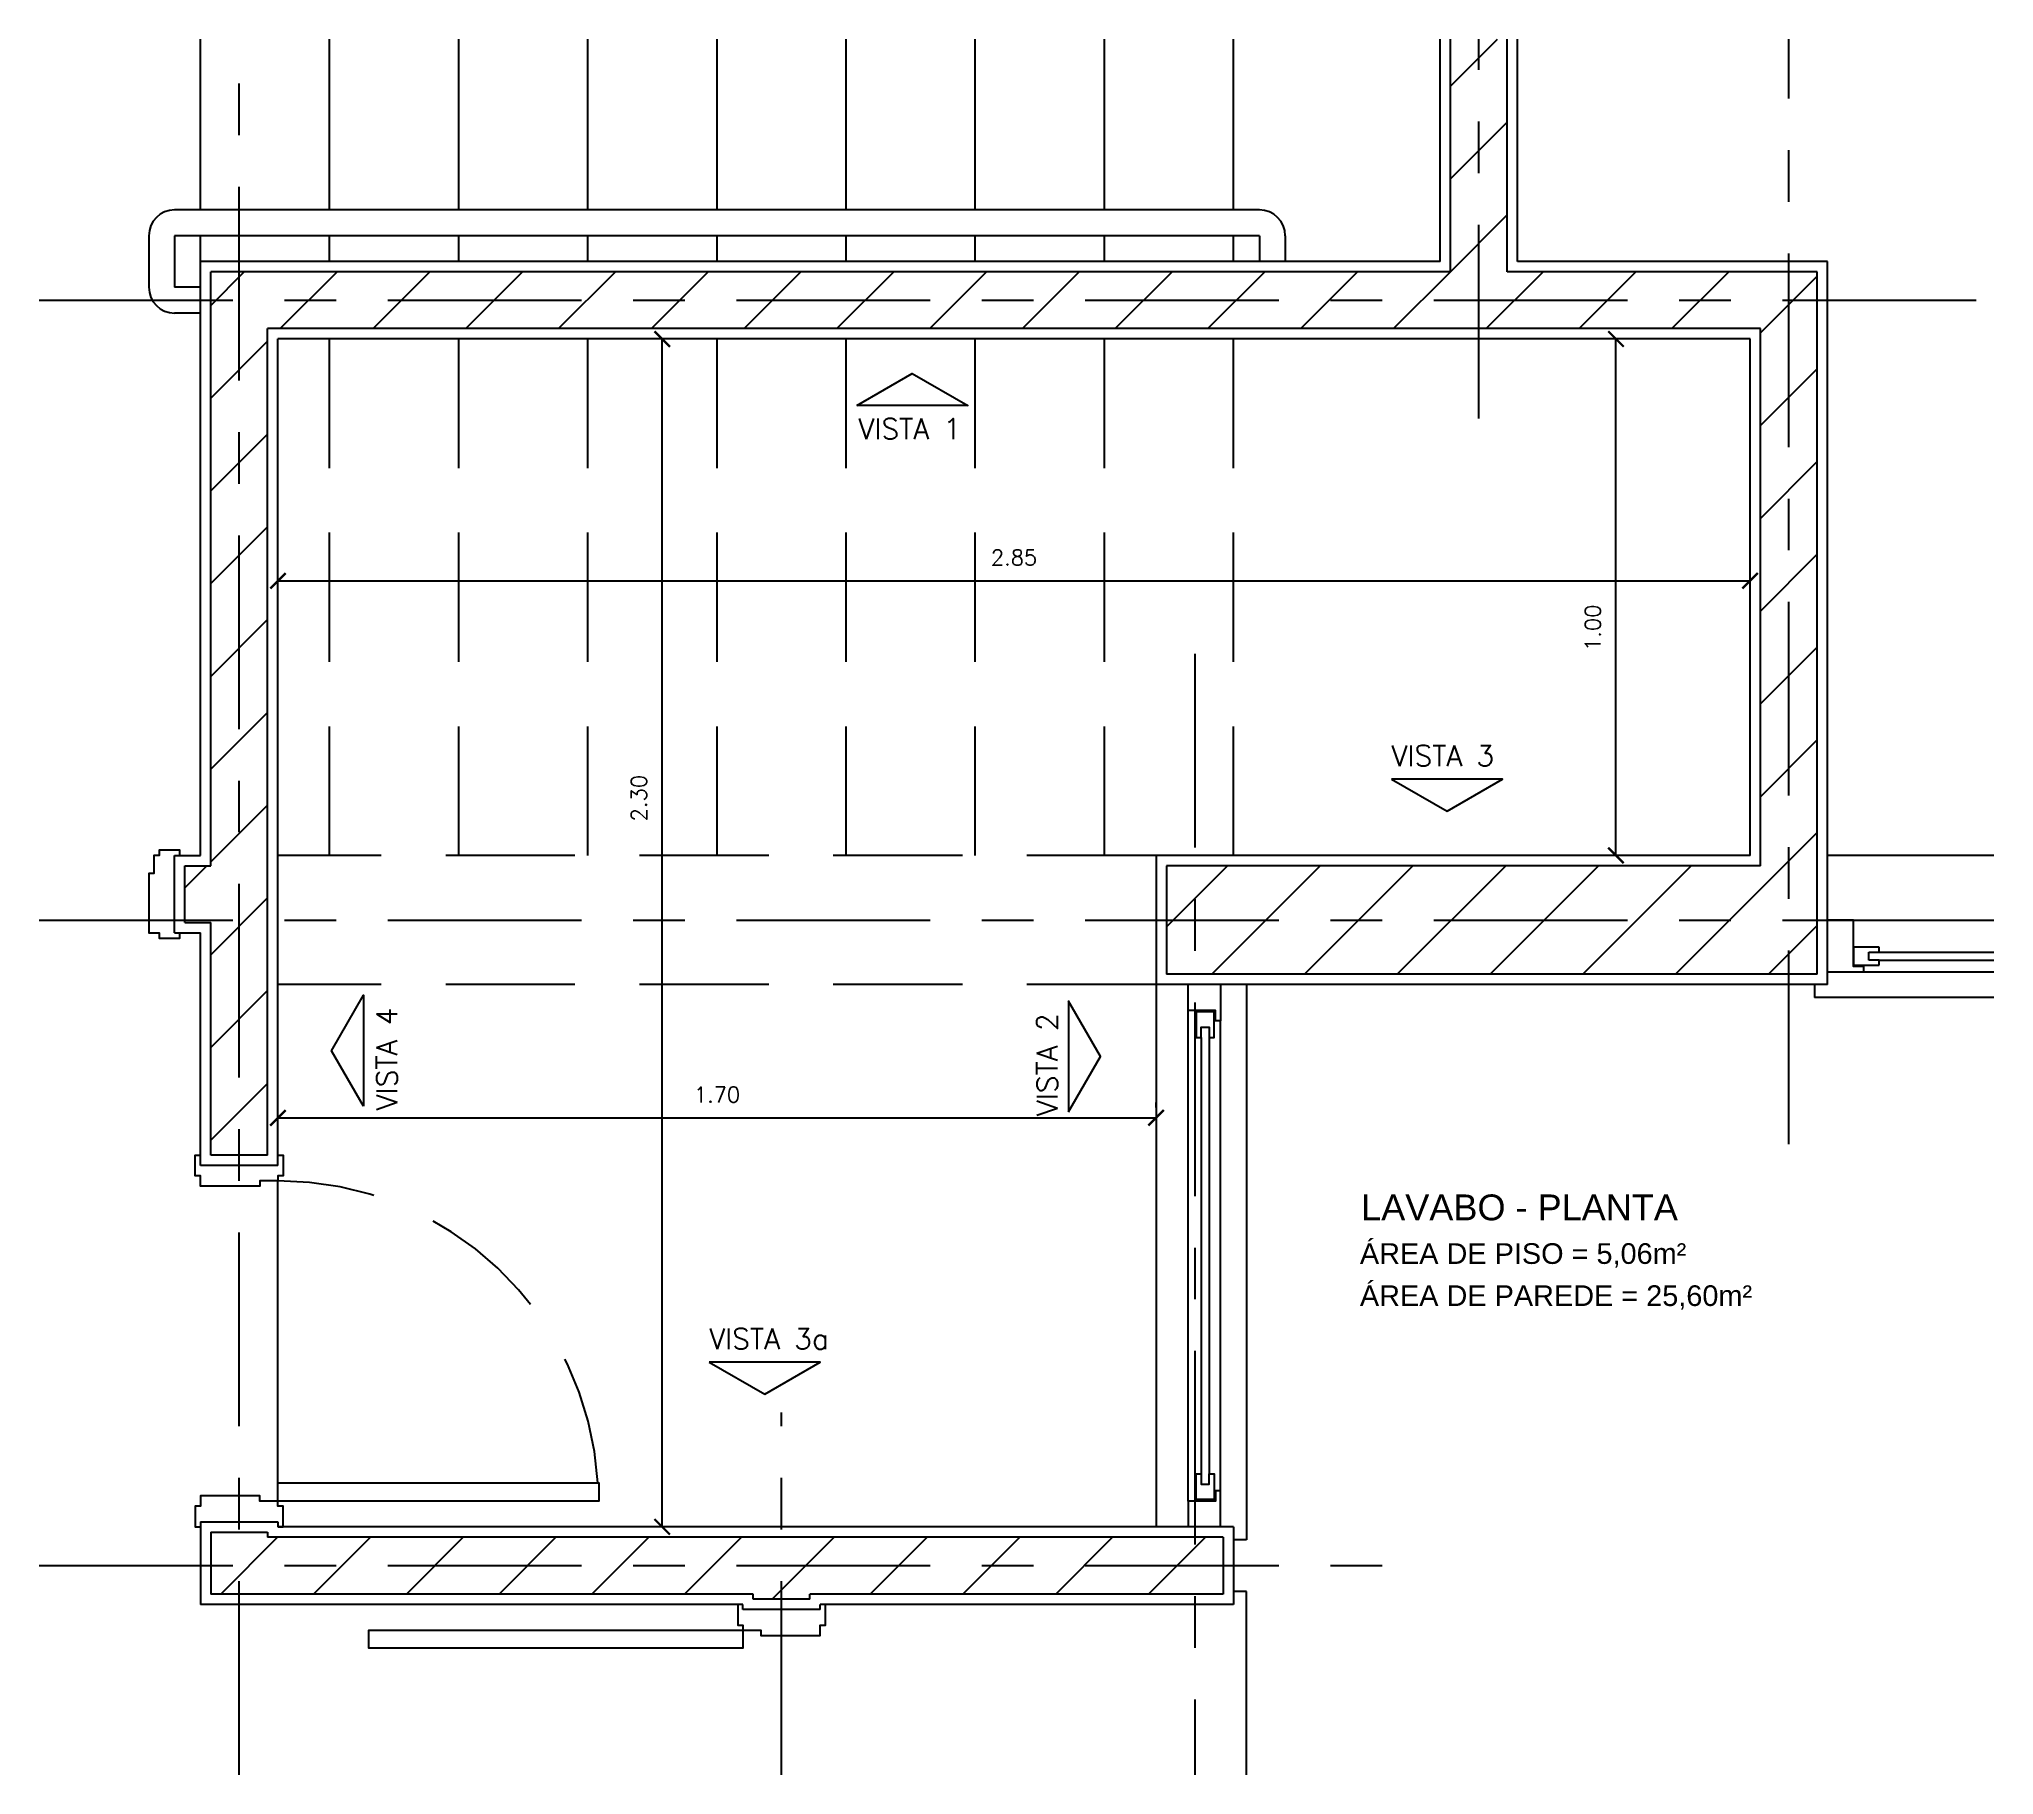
# Model space of a CAD drawing. Header units: millimetres. Extents: x 1 to 250, y 10 to 22.
# Drawn here: x 88.549 to 92.333, y 13.655 to 17.016 of the extents above; entities that cross this region are included whole.
import ezdxf

# ---------------------------------------------------------------- set-up
doc = ezdxf.new("R2010")
doc.units = ezdxf.units.MM
doc.linetypes.add('CENTER', pattern=[0.6, 0.375, -0.075, 0.075, -0.075])
doc.linetypes.add('HIDDEN', pattern=[0.375, 0.25, -0.125])
for name, color, linetype in [('ALV', 5, 'Continuous'), ('CAIX', 2, 'Continuous'), ('COTAS', 1, 'Continuous'), ('EIXOS', 141, 'CENTER'), ('HATCH', 8, 'Continuous'), ('LPROJ', 7, 'HIDDEN'), ('LVISTA02', 1, 'Continuous'), ('NOTAS', 2, 'Continuous'), ('REVEST', 2, 'Continuous')]:
    doc.layers.add(name, color=color, linetype=linetype)
doc.styles.add('60-20', font='romans.shx', dxfattribs={"height": 0.03})
doc.styles.add('60-50', font='romans.shx', dxfattribs={"height": 0.075})
doc.styles.add('80-20', font='romans.shx', dxfattribs={"height": 0.04})
doc.styles.add('ARIAL', font='arial.ttf', dxfattribs={"height": 0.05})
doc.dimstyles.new('20', dxfattribs={"dimtxt": 0.1, "dimasz": 0.075, "dimexe": 0.075, "dimexo": 0.05, "dimgap": 0.075, "dimtad": 1, "dimzin": 4, "dimdsep": 46, "dimtxsty": '60-50', "dimblk1": 'ARCHTICK', "dimblk2": 'ARCHTICK', "dimsah": 1, "dimcen": 2.5, "dimclrt": 3, "dimadec": 0, "dimazin": 0, "dimtfac": 1, "dimtmove": 2, "dimatfit": 3, "dimldrblk": 'ARCHTICK', "dimfxl": 1, "dimarcsym": 0})

msp = doc.modelspace()

# ---------------------------------------------------------------- texts
at = {"layer": 'NOTAS', "color": 3, "style": '80-20'}
for s, p in [('VISTA 1', (90.1347, 16.2414)), ('VISTA 3', (91.1667, 15.6083)), ('VISTA 3a', (89.8459, 14.4791))]:
    msp.add_text(s, height=0.04, dxfattribs=at).set_placement(p)
for s, p in [('VISTA 4', (89.2418, 14.9417)), ('VISTA 2', (90.5204, 14.9306))]:
    msp.add_text(s, height=0.04, rotation=90, dxfattribs=at).set_placement(p)
at = {"layer": 'NOTAS', "style": 'ARIAL'}
for s, height, p in [('LAVABO - PLANTA', 0.05, (91.1081, 14.7287)), ('ÁREA DE PISO = 5,06m²', 0.04, (91.1057, 14.6443)), ('ÁREA DE PAREDE = 25,60m²', 0.04, (91.1057, 14.5628))]:
    msp.add_text(s, height=height, dxfattribs=at).set_placement(p)

# ---------------------------------------------------------------- blocks, each defined once
blk = doc.blocks.new('_ARCHTICK')
at = {"color": 0, "linetype": 'ByBlock', "const_width": 0.15}
blk.add_lwpolyline([(-0.5, -0.5), (0.5, 0.5)], dxfattribs=at)
blk = doc.blocks.new('*D129')
at = {"color": 0, "linetype": 'ByBlock'}
for p, q in [((89.735, 16.4351), (89.725, 16.4351)), ((89.755, 14.1351), (89.755, 16.4351)), ((89.735, 14.1351), (89.725, 14.1351))]:
    blk.add_line(p, q, dxfattribs=at)
at = {"layer": 'DEFPOINTS', "color": 0, "linetype": 'ByBlock'}
for p in [(89.755, 16.4351), (89.755, 16.4351), (89.755, 14.1351)]:
    blk.add_point(p, dxfattribs=at)
at = {"color": 0, "linetype": 'ByBlock', "xscale": 0.03, "yscale": 0.03, "zscale": 0.03}
for p, rotation in [((89.755, 16.4351), 90), ((89.755, 14.1351), 270)]:
    blk.add_blockref('_ARCHTICK', p, dxfattribs=dict(at, rotation=rotation))
at = {"color": 3, "linetype": 'ByBlock', "insert": (89.71, 15.5461), "char_height": 0.03, "attachment_point": 5, "rotation": 90, "style": '60-20'}
blk.add_mtext('2.30', dxfattribs=at)
blk = doc.blocks.new('*D130')
at = {"color": 0, "linetype": 'ByBlock'}
for p, q in [((91.5815, 16.4351), (91.5715, 16.4351)), ((91.6015, 15.4351), (91.6015, 16.4351)), ((91.5815, 15.4351), (91.5715, 15.4351))]:
    blk.add_line(p, q, dxfattribs=at)
at = {"layer": 'DEFPOINTS', "color": 0, "linetype": 'ByBlock'}
for p in [(91.6015, 16.4351), (91.6015, 16.4351), (91.6015, 15.4351)]:
    blk.add_point(p, dxfattribs=at)
at = {"color": 0, "linetype": 'ByBlock', "xscale": 0.03, "yscale": 0.03, "zscale": 0.03}
for p, rotation in [((91.6015, 16.4351), 90), ((91.6015, 15.4351), 270)]:
    blk.add_blockref('_ARCHTICK', p, dxfattribs=dict(at, rotation=rotation))
at = {"color": 3, "linetype": 'ByBlock', "insert": (91.5565, 15.8759), "char_height": 0.03, "attachment_point": 5, "rotation": 90, "style": '60-20'}
blk.add_mtext('1.00', dxfattribs=at)
blk = doc.blocks.new('*D131')
at = {"color": 0, "linetype": 'ByBlock'}
for p, q in [((89.0111, 15.9869), (89.0111, 15.9969)), ((91.8611, 15.9869), (91.8611, 15.9969)), ((89.0111, 15.9669), (91.8611, 15.9669))]:
    blk.add_line(p, q, dxfattribs=at)
at = {"layer": 'DEFPOINTS', "color": 0, "linetype": 'ByBlock'}
for p in [(89.0111, 15.9669), (91.8611, 15.9669), (91.8611, 15.9669)]:
    blk.add_point(p, dxfattribs=at)
at = {"color": 0, "linetype": 'ByBlock', "xscale": 0.03, "yscale": 0.03, "zscale": 0.03, "rotation": 180}
blk.add_blockref('_ARCHTICK', (89.0111, 15.9669), dxfattribs=at)
at = {"color": 0, "linetype": 'ByBlock', "xscale": 0.03, "yscale": 0.03, "zscale": 0.03}
blk.add_blockref('_ARCHTICK', (91.8611, 15.9669), dxfattribs=at)
at = {"color": 3, "linetype": 'ByBlock', "insert": (90.4361, 16.0119), "char_height": 0.03, "attachment_point": 5, "style": '60-20'}
blk.add_mtext('2.85', dxfattribs=at)
blk = doc.blocks.new('*D132')
at = {"color": 0, "linetype": 'ByBlock'}
for p, q in [((89.0111, 14.9471), (89.0111, 14.9571)), ((90.7111, 14.9471), (90.7111, 14.9571)), ((89.0111, 14.9271), (90.7111, 14.9271))]:
    blk.add_line(p, q, dxfattribs=at)
at = {"layer": 'DEFPOINTS', "color": 0, "linetype": 'ByBlock'}
for p in [(89.0111, 14.9271), (90.7111, 14.9271), (90.7111, 14.9271)]:
    blk.add_point(p, dxfattribs=at)
at = {"color": 0, "linetype": 'ByBlock', "xscale": 0.03, "yscale": 0.03, "zscale": 0.03, "rotation": 180}
blk.add_blockref('_ARCHTICK', (89.0111, 14.9271), dxfattribs=at)
at = {"color": 0, "linetype": 'ByBlock', "xscale": 0.03, "yscale": 0.03, "zscale": 0.03}
blk.add_blockref('_ARCHTICK', (90.7111, 14.9271), dxfattribs=at)
at = {"color": 3, "linetype": 'ByBlock', "insert": (89.8611, 14.9721), "char_height": 0.03, "attachment_point": 5, "style": '60-20'}
blk.add_mtext('1.70', dxfattribs=at)

# ---------------------------------------------------------------- dimensions: what is measured, and where the dimension line sits
at = {"layer": 'COTAS'}
for base, p1, p2, picture, middle in [((89.755, 16.4351), (89.755, 14.1351), (89.755, 16.4351), '*D129', (89.71, 15.5461)), ((91.6015, 16.4351), (91.6015, 15.4351), (91.6015, 16.4351), '*D130', (91.5565, 15.8759))]:
    dim = msp.add_linear_dim(base=base, p1=p1, p2=p2, angle=90, dimstyle='20', override={"dimtxt": 0.02, "dimasz": 0.03, "dimexe": 0.03, "dimexo": 0.02, "dimgap": 0.03, "dimtxsty": '60-20'}, dxfattribs=at)
    dim.commit()
    dim.dimension.update_dxf_attribs({"geometry": picture, "text_midpoint": middle, "dimtype": 160})
for base, p1, p2, picture, middle in [((91.8611, 15.9669), (89.0111, 15.9669), (91.8611, 15.9669), '*D131', (90.4361, 16.0119)), ((90.7111, 14.9271), (89.0111, 14.9271), (90.7111, 14.9271), '*D132', (89.8611, 14.9721))]:
    dim = msp.add_linear_dim(base=base, p1=p1, p2=p2, dimstyle='20', override={"dimtxt": 0.02, "dimasz": 0.03, "dimexe": 0.03, "dimexo": 0.02, "dimgap": 0.03, "dimtxsty": '60-20'}, dxfattribs=at)
    dim.commit()
    dim.dimension.update_dxf_attribs({"geometry": picture, "text_midpoint": middle})

# ---------------------------------------------------------------- hatches: boundary and pattern name
at = {"layer": 'HATCH'}
h = msp.add_hatch(dxfattribs=at)
h.set_pattern_fill('ANSI31', color=256, scale=0.04, style=0)
h.paths.add_polyline_path([(91.9911, 16.5651), (91.3911, 16.5651), (91.3911, 17.0157), (91.2811, 17.0157), (91.2811, 16.5651), (88.8811, 16.5651), (88.8811, 15.4151), (88.8311, 15.4151), (88.8311, 15.3051), (88.8811, 15.3051), (88.8811, 14.8551), (88.9911, 14.8551), (88.9911, 16.4551), (91.8811, 16.4551), (91.8811, 15.4151), (90.7311, 15.4151), (90.7311, 15.2051), (91.9911, 15.2051)])
h.paths.add_polyline_path([(90.8411, 14.1151), (88.9911, 14.1151), (88.9911, 14.1251), (88.8811, 14.1251), (88.8811, 14.0051), (89.9311, 14.0051), (89.9311, 13.9951), (90.0411, 13.9951), (90.0411, 14.0051), (90.8411, 14.0051)])

# ---------------------------------------------------------------- linework, layer by layer
at = {"layer": 'ALV'}
for p, q in [((91.2811, 16.5651), (91.2811, 17.0157)), ((91.3911, 16.5651), (91.3911, 17.0157)), ((88.8811, 15.4151), (88.8811, 16.5651)), ((91.2811, 16.5651), (88.8811, 16.5651)), ((91.9911, 16.5651), (91.3911, 16.5651)), ((91.9911, 15.2051), (91.9911, 16.5651)), ((88.9911, 14.8551), (88.9911, 16.4551)), ((91.8811, 16.4551), (88.9911, 16.4551)), ((91.8811, 15.4151), (91.8811, 16.4551)), ((88.8311, 15.4151), (88.8811, 15.4151)), ((88.8311, 15.3051), (88.8311, 15.4151)), ((91.8811, 15.4151), (90.7311, 15.4151)), ((90.7311, 15.4151), (90.7311, 15.2051)), ((88.8311, 15.3051), (88.8811, 15.3051)), ((88.8811, 14.8551), (88.8811, 15.3051)), ((91.9911, 15.2051), (90.7311, 15.2051)), ((88.9911, 14.8551), (88.8811, 14.8551)), ((88.8811, 14.1251), (88.9911, 14.1251)), ((88.8811, 14.1251), (88.8811, 14.0051)), ((88.9911, 14.1251), (88.9911, 14.1151)), ((90.8411, 14.1151), (88.9911, 14.1151)), ((90.8411, 14.1151), (90.8411, 14.0051)), ((89.9311, 14.0051), (88.8811, 14.0051)), ((89.9311, 13.9951), (89.9311, 14.0051)), ((90.8411, 14.0051), (90.0411, 14.0051)), ((90.0411, 13.9951), (90.0411, 14.0051)), ((90.0411, 13.9951), (89.9311, 13.9951))]:
    msp.add_line(p, q, dxfattribs=at)
at = {"layer": 'CAIX'}
for p, q in [((90.9111, 16.6851), (88.8111, 16.6851)), ((88.7611, 16.6351), (88.7611, 16.5351)), ((90.9111, 16.6351), (88.8111, 16.6351)), ((88.8111, 16.6351), (88.8111, 16.5351)), ((90.9111, 16.6351), (90.9111, 16.5851)), ((90.9611, 16.6351), (90.9611, 16.5851)), ((88.8611, 16.5351), (88.8111, 16.5351)), ((88.8611, 16.4851), (88.8111, 16.4851)), ((92.1111, 15.2576), (92.0611, 15.2576)), ((92.0611, 15.2576), (92.0611, 15.2226)), ((92.1111, 15.2476), (92.1111, 15.2576)), ((92.0611, 15.2226), (92.1111, 15.2226)), ((92.0911, 15.2326), (92.0911, 15.2476)), ((92.0911, 15.2476), (92.1111, 15.2476)), ((92.1111, 15.2326), (92.0911, 15.2326)), ((92.1111, 15.2476), (92.3331, 15.2476)), ((92.1111, 15.2326), (92.3331, 15.2326)), ((92.1111, 15.2226), (92.1111, 15.2326)), ((90.7986, 15.0824), (90.7986, 14.2379)), ((90.8136, 15.0824), (90.8136, 14.2379))]:
    msp.add_line(p, q, dxfattribs=at)
at = {"layer": 'CAIX', "color": 1}
for p, q in [((92.0611, 15.3101), (92.3331, 15.3101)), ((92.0811, 15.2101), (92.3331, 15.2101)), ((90.7734, 14.1851), (90.7734, 15.1351)), ((90.8361, 14.2051), (90.8361, 15.1151))]:
    msp.add_line(p, q, dxfattribs=at)
at = {"layer": 'CAIX'}
for points in [[(88.8211, 15.4351), (88.8211, 15.4451), (88.7811, 15.4451), (88.7811, 15.4351), (88.7711, 15.4351), (88.7711, 15.4001), (88.7611, 15.4001), (88.7611, 15.2851), (88.7811, 15.2851), (88.7811, 15.2751), (88.8211, 15.2751), (88.8211, 15.2851)], [(92.0111, 15.2101), (92.0811, 15.2101), (92.0811, 15.2201), (92.0611, 15.2201), (92.0611, 15.3101), (92.0111, 15.3101)], [(90.8361, 15.1851), (90.8361, 15.1151), (90.8261, 15.1151), (90.8261, 15.1351), (90.7734, 15.1351), (90.7734, 15.1851)], [(89.0111, 14.8551), (89.0211, 14.8551), (89.0211, 14.8151), (89.0111, 14.8151), (89.0111, 14.8051), (88.9761, 14.8051), (88.9761, 14.7951), (88.8611, 14.7951), (88.8611, 14.8151), (88.8511, 14.8151), (88.8511, 14.8551), (88.8611, 14.8551)], [(89.0111, 14.1351), (89.0211, 14.1351), (89.0211, 14.1751), (89.0111, 14.1751), (89.0111, 14.1851), (88.9761, 14.1851), (88.9761, 14.1951), (88.8611, 14.1951), (88.8611, 14.1751), (88.8511, 14.1751), (88.8511, 14.1351), (88.8611, 14.1351)], [(89.0111, 14.1851), (89.0111, 14.2201), (89.632, 14.2201), (89.632, 14.1851), (89.0111, 14.1851)], [(90.8361, 14.1351), (90.8361, 14.2051), (90.8261, 14.2051), (90.8261, 14.1851), (90.7734, 14.1851), (90.7734, 14.1351)], [(89.9111, 13.9851), (89.9011, 13.9851), (89.9011, 13.9451), (89.9111, 13.9451), (89.9111, 13.9351), (89.9461, 13.9351), (89.9461, 13.9251), (90.0611, 13.9251), (90.0611, 13.9451), (90.0711, 13.9451), (90.0711, 13.9851), (90.0611, 13.9851)], [(89.9111, 13.9351), (89.9111, 13.9001), (89.187, 13.9001), (89.187, 13.9351), (89.9111, 13.9351)]]:
    msp.add_lwpolyline(points, dxfattribs=at)
for points in [[(90.7886, 15.1324), (90.7886, 15.0824), (90.7986, 15.0824), (90.7986, 15.1024), (90.8136, 15.1024), (90.8136, 15.0824), (90.8236, 15.0824), (90.8236, 15.1324)], [(90.7886, 14.1879), (90.7886, 14.2379), (90.7986, 14.2379), (90.7986, 14.2179), (90.8136, 14.2179), (90.8136, 14.2379), (90.8236, 14.2379), (90.8236, 14.1879)]]:
    msp.add_lwpolyline(points, close=True, dxfattribs=at)
for centre, start, end in [((88.8111, 16.6351), 90, 180), ((90.9111, 16.6351), 360, 90), ((88.8111, 16.5351), 180, 270)]:
    msp.add_arc(centre, 0.05, start, end, dxfattribs=at)
at = {"layer": 'CAIX', "color": 8, "linetype": 'HIDDEN'}
msp.add_arc((89.0111, 14.1851), 0.62, 3.2361, 90, dxfattribs=at)
at = {"layer": 'EIXOS'}
for p, q in [((88.9361, 13.6549), (88.9361, 17.0157)), ((91.3361, 16.2811), (91.3361, 17.0157)), ((91.9361, 14.8759), (91.9361, 17.0157)), ((88.5487, 16.5101), (92.3331, 16.5101)), ((90.7861, 15.8257), (90.7861, 13.6549)), ((88.5487, 15.3101), (92.3331, 15.3101)), ((89.9861, 13.6549), (89.9861, 14.3567)), ((88.5487, 14.0601), (91.1818, 14.0601))]:
    msp.add_line(p, q, dxfattribs=at)
at = {"layer": 'LPROJ'}
for p, q in [((89.1111, 15.4351), (89.1111, 16.4351)), ((89.3611, 15.4351), (89.3611, 16.4351)), ((89.6111, 15.4351), (89.6111, 16.4351)), ((89.8611, 15.4351), (89.8611, 16.4351)), ((90.1111, 15.4351), (90.1111, 16.4351)), ((90.3611, 15.4351), (90.3611, 16.4351)), ((90.6111, 15.4351), (90.6111, 16.4351)), ((90.8611, 15.4351), (90.8611, 16.4351)), ((90.7111, 15.4351), (89.0111, 15.4351)), ((90.7111, 15.1851), (89.0111, 15.1851))]:
    msp.add_line(p, q, dxfattribs=at)
at = {"layer": 'LVISTA02'}
for p, q in [((88.8611, 16.6851), (88.8611, 17.0157)), ((89.1111, 16.6851), (89.1111, 17.0157)), ((89.3611, 16.6851), (89.3611, 17.0157)), ((89.6111, 16.6851), (89.6111, 17.0157)), ((89.8611, 16.6851), (89.8611, 17.0157)), ((90.1111, 16.6851), (90.1111, 17.0157)), ((90.3611, 16.6851), (90.3611, 17.0157)), ((90.6111, 16.6851), (90.6111, 17.0157)), ((90.8611, 16.6851), (90.8611, 17.0157)), ((88.8611, 16.5851), (88.8611, 16.6351)), ((89.1111, 16.5851), (89.1111, 16.6351)), ((89.3611, 16.5851), (89.3611, 16.6351)), ((89.6111, 16.5851), (89.6111, 16.6351)), ((89.8611, 16.5851), (89.8611, 16.6351)), ((90.1111, 16.5851), (90.1111, 16.6351)), ((90.3611, 16.5851), (90.3611, 16.6351)), ((90.6111, 16.5851), (90.6111, 16.6351)), ((90.8611, 16.5851), (90.8611, 16.6351)), ((92.3331, 15.4351), (92.0111, 15.4351)), ((90.7111, 15.1851), (90.7111, 14.1351)), ((90.8861, 15.1851), (90.8861, 14.1101)), ((91.9861, 15.1851), (91.9861, 15.1601)), ((92.3331, 15.1601), (91.9861, 15.1601)), ((89.0111, 14.2201), (89.0111, 14.8051)), ((90.8861, 14.1101), (90.8611, 14.1101)), ((90.8861, 14.0101), (90.8611, 14.0101)), ((90.8861, 13.6549), (90.8861, 14.0101))]:
    msp.add_line(p, q, dxfattribs=at)
at = {"layer": 'NOTAS'}
for points in [[(90.1317, 16.3063), (90.239, 16.3683), (90.3464, 16.3063)], [(91.167, 15.5831), (91.2744, 15.5211), (91.3817, 15.5831)], [(89.1769, 14.9497), (89.1149, 15.057), (89.1769, 15.1644)], [(90.5414, 14.9386), (90.6034, 15.046), (90.5414, 15.1533)], [(89.8462, 14.4539), (89.9536, 14.3919), (90.061, 14.4539)]]:
    msp.add_lwpolyline(points, close=True, dxfattribs=at)
at = {"layer": 'REVEST'}
for p, q in [((91.2611, 16.5851), (91.2611, 17.0157)), ((91.4111, 16.5851), (91.4111, 17.0157)), ((91.2611, 16.5851), (88.8611, 16.5851)), ((88.8611, 15.4351), (88.8611, 16.5851)), ((92.0111, 16.5851), (91.4111, 16.5851)), ((92.0111, 15.1851), (92.0111, 16.5851)), ((91.8611, 16.4351), (89.0111, 16.4351)), ((89.0111, 14.8351), (89.0111, 16.4351)), ((91.8611, 15.4351), (91.8611, 16.4351)), ((88.8111, 15.2851), (88.8111, 15.4351)), ((88.8111, 15.4351), (88.8611, 15.4351)), ((91.8611, 15.4351), (90.7111, 15.4351)), ((90.7111, 15.4351), (90.7111, 15.1851)), ((88.8111, 15.2851), (88.8611, 15.2851)), ((88.8611, 14.8351), (88.8611, 15.2851)), ((92.0111, 15.1851), (90.7111, 15.1851)), ((89.0111, 14.8351), (88.8611, 14.8351)), ((88.8611, 14.1451), (88.8611, 13.9851)), ((88.8611, 14.1451), (89.0111, 14.1451)), ((89.0111, 14.1451), (89.0111, 14.1351)), ((90.8611, 14.1351), (89.0111, 14.1351)), ((90.8611, 14.1351), (90.8611, 13.9851)), ((89.9111, 13.9851), (88.8611, 13.9851)), ((89.9111, 13.9751), (89.9111, 13.9851)), ((90.0611, 13.9751), (89.9111, 13.9751)), ((90.8611, 13.9851), (90.0611, 13.9851)), ((90.0611, 13.9751), (90.0611, 13.9851))]:
    msp.add_line(p, q, dxfattribs=at)

msp.set_redraw_order([(e.dxf.handle, doc.entitydb.next_handle()) for e in msp.query("TEXT MTEXT ATTDEF DIMENSION ARC_DIMENSION")])  # texts and dimensions are drawn at this point

doc.saveas('drawing.dxf')
